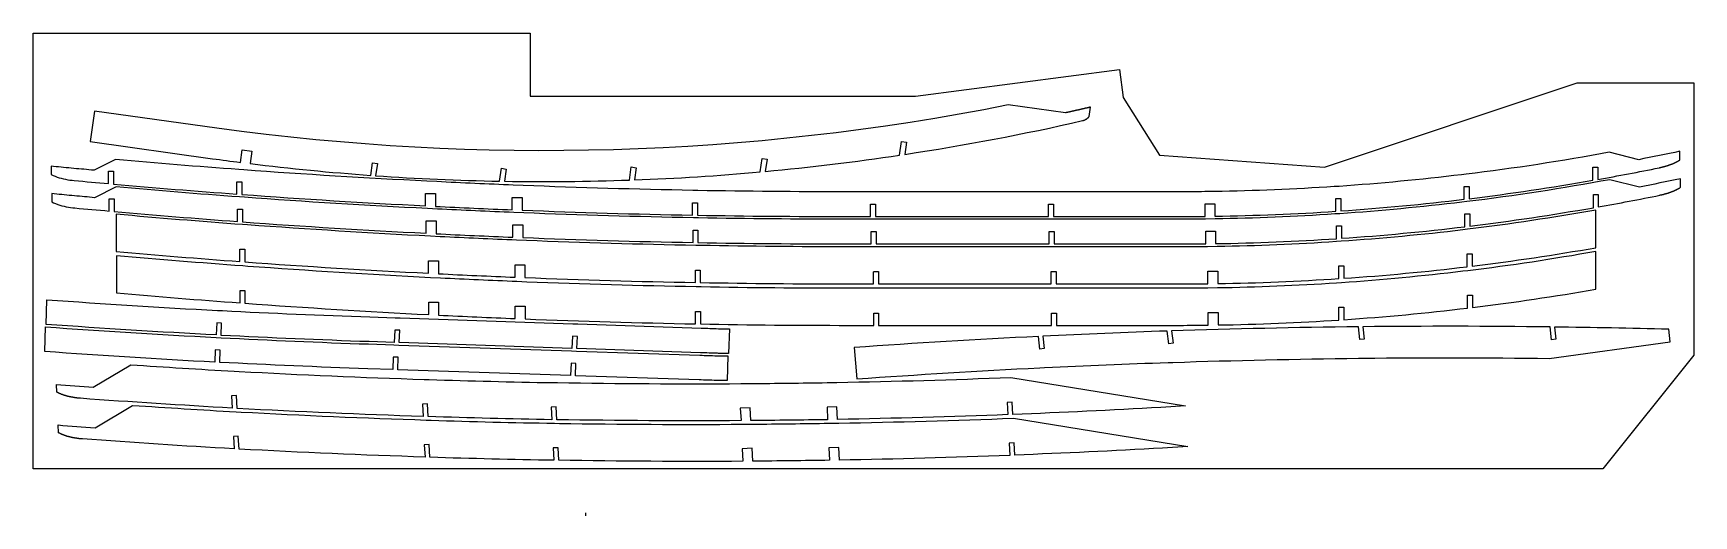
# Model space of a CAD drawing. Header units: inches. Extents: x -572 to -437, y -715 to -380.
# Drawn here: x -571.7 to -437.2, y -714.8 to -675.7 of the extents above; entities that cross this region are included whole.
import ezdxf

# ---------------------------------------------------------------- set-up
doc = ezdxf.new("R2010")
doc.units = ezdxf.units.IN
doc.header["$MEASUREMENT"] = 0
doc.layers.add('pic', color=1, linetype='Continuous')

msp = doc.modelspace()

# ---------------------------------------------------------------- linework, layer by layer
at = {"color": 7, "linetype": 'Continuous', "lineweight": 25}
for points in [[(-486.13, -681.69), (-486.14, -681.69), (-486.15, -681.69), (-486.16, -681.7), (-486.17, -681.7), (-486.18, -681.7), (-486.19, -681.7), (-486.2, -681.7), (-486.21, -681.71), (-486.22, -681.71), (-486.23, -681.71), (-486.24, -681.71), (-486.25, -681.72), (-486.26, -681.72), (-486.27, -681.72), (-486.28, -681.72), (-486.29, -681.73), (-486.3, -681.73), (-486.31, -681.73), (-486.33, -681.73), (-486.34, -681.74), (-486.35, -681.74), (-486.36, -681.74), (-486.37, -681.75), (-486.38, -681.75), (-486.4, -681.75), (-486.41, -681.75), (-486.42, -681.76), (-486.43, -681.76), (-486.45, -681.76), (-486.46, -681.76), (-486.47, -681.77), (-486.48, -681.77), (-486.5, -681.77), (-486.51, -681.78), (-486.52, -681.78), (-486.54, -681.78), (-486.55, -681.79), (-486.56, -681.79), (-486.58, -681.79), (-486.59, -681.8), (-486.6, -681.8), (-486.62, -681.8), (-486.63, -681.8), (-486.64, -681.81), (-486.66, -681.81), (-486.67, -681.81), (-486.69, -681.82), (-486.7, -681.82), (-486.72, -681.82), (-486.73, -681.83), (-486.75, -681.83), (-486.76, -681.83), (-486.78, -681.84), (-486.79, -681.84), (-486.81, -681.84), (-486.82, -681.85), (-486.84, -681.85), (-486.85, -681.86), (-486.87, -681.86), (-486.88, -681.86), (-486.9, -681.87), (-486.91, -681.87), (-486.93, -681.87), (-486.95, -681.88), (-486.96, -681.88), (-486.98, -681.88), (-487, -681.89), (-487.01, -681.89), (-487.03, -681.9), (-487.04, -681.9), (-487.06, -681.9), (-487.08, -681.91), (-487.1, -681.91), (-487.11, -681.91), (-487.13, -681.92), (-487.15, -681.92), (-487.16, -681.93), (-487.18, -681.93), (-487.2, -681.93), (-487.22, -681.94), (-487.23, -681.94), (-487.25, -681.95), (-487.27, -681.95), (-487.29, -681.95), (-487.31, -681.96), (-487.32, -681.96), (-487.34, -681.97), (-487.36, -681.97), (-487.38, -681.98), (-487.4, -681.98), (-487.42, -681.98), (-487.44, -681.99), (-487.46, -681.99), (-487.47, -682), (-487.49, -682), (-487.51, -682.01), (-487.53, -682.01), (-487.55, -682.01), (-487.57, -682.02), (-487.59, -682.02), (-487.61, -682.03), (-487.63, -682.03), (-487.65, -682.04), (-487.67, -682.04), (-487.69, -682.05), (-487.71, -682.05), (-487.73, -682.05), (-487.75, -682.06), (-487.77, -682.06), (-487.79, -682.07), (-487.81, -682.07), (-487.83, -682.08), (-487.85, -682.08), (-487.88, -682.09), (-487.9, -682.09), (-487.92, -682.1), (-487.94, -682.1), (-487.96, -682.11), (-487.98, -682.11), (-488, -682.11), (-488.02, -682.12), (-488.05, -682.12), (-488.07, -682.13), (-488.09, -682.13), (-488.11, -682.14), (-492.74, -681.5, -0.083872), (-556.82, -683.37), (-566.73, -681.99), (-567.07, -684.47), (-557.16, -685.85, 0.002917), (-554.91, -686.15), (-554.77, -685.14), (-553.98, -685.25), (-554.11, -686.25, 0.012571), (-544.36, -687.2), (-544.22, -686.18), (-543.82, -686.23), (-543.96, -687.23, 0.012883), (-533.93, -687.67), (-533.78, -686.63), (-533.38, -686.69), (-533.52, -687.68, 0.012968), (-523.41, -687.58), (-523.27, -686.52), (-522.87, -686.58), (-523.01, -687.57, 0.013092), (-512.82, -686.92), (-512.67, -685.83), (-512.27, -685.89), (-512.41, -686.88, 0.014063), (-501.53, -685.56), (-501.37, -684.46), (-500.98, -684.51), (-501.11, -685.5, 0.018796), (-486.72, -682.77), (-486.72, -682.76), (-486.71, -682.76), (-486.71, -682.76), (-486.7, -682.76), (-486.7, -682.76), (-486.69, -682.76), (-486.69, -682.76), (-486.68, -682.76), (-486.68, -682.75), (-486.67, -682.75), (-486.67, -682.75), (-486.66, -682.75), (-486.66, -682.75), (-486.65, -682.75), (-486.65, -682.75), (-486.64, -682.74), (-486.64, -682.74), (-486.63, -682.74), (-486.63, -682.74), (-486.62, -682.74), (-486.62, -682.74), (-486.62, -682.73), (-486.61, -682.73), (-486.61, -682.73), (-486.6, -682.73), (-486.6, -682.73), (-486.59, -682.73), (-486.59, -682.72), (-486.58, -682.72), (-486.58, -682.72), (-486.57, -682.72), (-486.57, -682.72), (-486.56, -682.71), (-486.56, -682.71), (-486.55, -682.71), (-486.55, -682.71), (-486.55, -682.71), (-486.54, -682.7), (-486.54, -682.7), (-486.53, -682.7), (-486.53, -682.7), (-486.52, -682.7), (-486.52, -682.69), (-486.51, -682.69), (-486.51, -682.69), (-486.5, -682.69), (-486.5, -682.69), (-486.5, -682.68), (-486.49, -682.68), (-486.49, -682.68), (-486.48, -682.68), (-486.48, -682.67), (-486.47, -682.67), (-486.47, -682.67), (-486.47, -682.67), (-486.46, -682.66), (-486.46, -682.66), (-486.45, -682.66), (-486.45, -682.66), (-486.44, -682.65), (-486.44, -682.65), (-486.43, -682.65), (-486.43, -682.65), (-486.43, -682.64), (-486.42, -682.64), (-486.42, -682.64), (-486.41, -682.64), (-486.41, -682.63), (-486.41, -682.63), (-486.4, -682.63), (-486.4, -682.63), (-486.39, -682.62), (-486.39, -682.62), (-486.38, -682.62), (-486.38, -682.61), (-486.38, -682.61), (-486.37, -682.61), (-486.37, -682.61), (-486.36, -682.6), (-486.36, -682.6), (-486.36, -682.6), (-486.35, -682.59), (-486.35, -682.59), (-486.34, -682.59), (-486.34, -682.59), (-486.34, -682.58), (-486.33, -682.58), (-486.33, -682.58), (-486.32, -682.57), (-486.32, -682.57), (-486.32, -682.57), (-486.31, -682.56), (-486.31, -682.56), (-486.31, -682.56), (-486.3, -682.55), (-486.3, -682.55), (-486.29, -682.55), (-486.29, -682.54), (-486.29, -682.54), (-486.28, -682.54), (-486.28, -682.53), (-486.28, -682.53), (-486.27, -682.53), (-486.27, -682.52), (-486.26, -682.52), (-486.26, -682.52), (-486.26, -682.51), (-486.25, -682.51), (-486.25, -682.51), (-486.25, -682.5), (-486.24, -682.5), (-486.24, -682.5), (-486.24, -682.49), (-486.23, -682.49), (-486.23, -682.48), (-486.23, -682.48), (-486.22, -682.48), (-486.22, -682.47), (-486.22, -682.47), (-486.21, -682.47), (-486.21, -682.46), (-486.21, -682.46), (-486.2, -682.46), (-486.2, -682.45), (-486.2, -682.45), (-486.19, -682.44), (-486.19, -682.44), (-486.19, -682.44), (-486.08, -681.68), (-486.13, -681.69)], [(-503.65, -694.99), (-503.25, -694.99), (-503.25, -695.99), (-489.25, -695.99), (-489.25, -694.99), (-488.85, -694.99), (-488.85, -695.99), (-478.84, -695.99, 0.002917), (-476.57, -695.98), (-476.57, -694.97), (-475.77, -694.97), (-475.77, -695.97, 0.012571), (-465.97, -695.56), (-465.97, -694.54), (-465.57, -694.54), (-465.57, -695.54, 0.012883), (-455.57, -694.6), (-455.57, -693.55), (-455.17, -693.55), (-455.17, -694.55, 0.012968), (-445.17, -693.06), (-445.17, -690.01, -0.013653), (-455.54, -691.57), (-455.93, -691.62, -0.012883), (-465.78, -692.54), (-466.17, -692.57, -0.012571), (-475.81, -692.97), (-476.6, -692.98, -0.002917), (-478.84, -692.99), (-488.85, -692.99), (-489.25, -692.99), (-503.25, -692.99), (-503.65, -692.99), (-505.69, -692.99, -0.004469), (-517.62, -692.88), (-518.02, -692.88, -0.005146), (-531.75, -692.48), (-532.55, -692.45, -0.002317), (-538.73, -692.17), (-539.52, -692.13, -0.00556), (-554.34, -691.21), (-554.73, -691.19, -0.003841), (-564.96, -690.35), (-564.96, -693.37, 0.003741), (-554.96, -694.18), (-554.96, -693.18), (-554.56, -693.18), (-554.56, -694.21, 0.00556), (-539.67, -695.13), (-539.67, -694.13), (-538.87, -694.13), (-538.87, -695.17, 0.002317), (-532.67, -695.45), (-532.67, -694.45), (-531.87, -694.45), (-531.87, -695.48, 0.005146), (-518.07, -695.88), (-518.07, -694.88), (-517.67, -694.88), (-517.67, -695.88, 0.004469), (-505.69, -695.99), (-503.65, -695.99), (-503.65, -695.01)], [(-503.63, -698.35), (-503.23, -698.35), (-503.23, -699.35), (-489.23, -699.35), (-489.23, -698.35), (-488.83, -698.35), (-488.83, -699.35), (-478.83, -699.35, 0.002917), (-476.55, -699.33), (-476.55, -698.32), (-475.75, -698.32), (-475.75, -699.32, 0.012571), (-465.96, -698.92), (-465.96, -697.89), (-465.56, -697.89), (-465.56, -698.89, 0.012883), (-455.56, -697.95), (-455.56, -696.9), (-455.16, -696.9), (-455.16, -697.9, 0.012968), (-445.16, -696.42), (-445.16, -693.37, -0.013653), (-455.52, -694.93), (-455.92, -694.97, -0.012883), (-465.76, -695.9), (-466.16, -695.93, -0.012571), (-475.8, -696.32), (-476.59, -696.33, -0.002917), (-478.83, -696.35), (-488.83, -696.35), (-489.23, -696.35), (-503.23, -696.35), (-503.63, -696.35), (-505.68, -696.35, -0.004469), (-517.6, -696.24), (-518, -696.23, -0.005146), (-531.73, -695.84), (-532.53, -695.8, -0.002317), (-538.71, -695.53), (-539.51, -695.49, -0.00556), (-554.32, -694.57), (-554.72, -694.54, -0.003841), (-564.94, -693.71), (-564.94, -696.72, 0.003741), (-554.94, -697.53), (-554.94, -696.53), (-554.54, -696.53), (-554.54, -697.56, 0.00556), (-539.66, -698.48), (-539.66, -697.48), (-538.86, -697.48), (-538.86, -698.52, 0.002317), (-532.65, -698.8), (-532.65, -697.8), (-531.85, -697.8), (-531.85, -698.83, 0.005146), (-518.06, -699.23), (-518.06, -698.23), (-517.66, -698.23), (-517.66, -699.24, 0.004469), (-505.68, -699.35), (-503.63, -699.35), (-503.63, -698.37)], [(-505.01, -703.69, -0.00556), (-490.19, -702.79), (-489.79, -702.77, -0.003741), (-479.8, -702.36), (-479.4, -702.35, -0.005622), (-464.39, -702.02), (-463.99, -702.01, -0.005637), (-448.93, -702.03), (-439.14, -700.69), (-439.26, -699.67, 0.003453), (-448.52, -699.49), (-448.4, -700.48), (-448.75, -700.52), (-448.87, -699.48, 0.005655), (-464.04, -699.46), (-463.92, -700.46), (-464.27, -700.5), (-464.39, -699.47, 0.005641), (-479.51, -699.8), (-479.39, -700.8), (-479.74, -700.84), (-479.87, -699.81, 0.00376), (-489.94, -700.23), (-489.82, -701.22), (-490.17, -701.27), (-490.29, -700.25, 0.005579), (-505.22, -701.15), (-505.01, -703.69)], [(-478.2, -709.17), (-480.24, -709.29, -0.004469), (-492.21, -709.86), (-492.27, -708.86), (-492.67, -708.88), (-492.61, -709.88, -0.005146), (-506.4, -710.27), (-506.46, -709.24), (-507.26, -709.28), (-507.21, -710.28, -0.002317), (-513.42, -710.35), (-513.48, -709.31), (-514.28, -709.36), (-514.22, -710.36, -0.00556), (-529.13, -710.28), (-529.19, -709.26), (-529.59, -709.28), (-529.53, -710.28, -0.003741), (-539.56, -710.04), (-539.62, -709), (-540.02, -709.02), (-539.96, -710.02, -0.005622), (-555.02, -709.37), (-555.08, -708.32), (-555.48, -708.35), (-555.42, -709.35, -0.004589), (-567.7, -708.55), (-567.72, -708.55), (-567.74, -708.55), (-567.75, -708.55), (-567.77, -708.55), (-567.78, -708.55), (-567.8, -708.54), (-567.81, -708.54), (-567.83, -708.54), (-567.84, -708.54), (-567.86, -708.54), (-567.88, -708.54), (-567.89, -708.54), (-567.91, -708.53), (-567.92, -708.53), (-567.94, -708.53), (-567.95, -708.53), (-567.97, -708.53), (-567.98, -708.53), (-568, -708.52), (-568.02, -708.52), (-568.03, -708.52), (-568.05, -708.52), (-568.06, -708.52), (-568.08, -708.51), (-568.09, -708.51), (-568.11, -708.51), (-568.12, -708.51), (-568.14, -708.51), (-568.15, -708.5), (-568.17, -708.5), (-568.19, -708.5), (-568.2, -708.5), (-568.22, -708.49), (-568.23, -708.49), (-568.25, -708.49), (-568.26, -708.49), (-568.28, -708.48), (-568.29, -708.48), (-568.31, -708.48), (-568.32, -708.48), (-568.34, -708.47), (-568.36, -708.47), (-568.37, -708.47), (-568.39, -708.47), (-568.4, -708.46), (-568.42, -708.46), (-568.43, -708.46), (-568.45, -708.45), (-568.46, -708.45), (-568.48, -708.45), (-568.49, -708.45), (-568.51, -708.44), (-568.52, -708.44), (-568.54, -708.44), (-568.55, -708.43), (-568.57, -708.43), (-568.58, -708.43), (-568.6, -708.42), (-568.62, -708.42), (-568.63, -708.42), (-568.65, -708.41), (-568.66, -708.41), (-568.68, -708.4), (-568.69, -708.4), (-568.71, -708.4), (-568.72, -708.39), (-568.74, -708.39), (-568.75, -708.39), (-568.77, -708.38), (-568.78, -708.38), (-568.8, -708.37), (-568.81, -708.37), (-568.83, -708.37), (-568.84, -708.36), (-568.86, -708.36), (-568.87, -708.35), (-568.89, -708.35), (-568.9, -708.34), (-568.92, -708.34), (-568.93, -708.34), (-568.95, -708.33), (-568.96, -708.33), (-568.98, -708.32), (-568.99, -708.32), (-569.01, -708.31), (-569.02, -708.31), (-569.04, -708.3), (-569.05, -708.3), (-569.07, -708.29), (-569.08, -708.29), (-569.1, -708.28), (-569.11, -708.28), (-569.12, -708.27), (-569.14, -708.27), (-569.15, -708.26), (-569.17, -708.26), (-569.18, -708.25), (-569.19, -708.25), (-569.19, -708.25), (-569.2, -708.25), (-569.21, -708.24), (-569.23, -708.23), (-569.24, -708.23), (-569.26, -708.22), (-569.27, -708.22), (-569.29, -708.21), (-569.3, -708.21), (-569.31, -708.2), (-569.33, -708.19), (-569.34, -708.19), (-569.36, -708.18), (-569.37, -708.18), (-569.39, -708.17), (-569.4, -708.16), (-569.42, -708.16), (-569.43, -708.15), (-569.44, -708.14), (-569.46, -708.14), (-569.47, -708.13), (-569.49, -708.12), (-569.5, -708.12), (-569.51, -708.11), (-569.53, -708.1), (-569.54, -708.09), (-569.56, -708.09), (-569.56, -708.08), (-569.57, -708.08), (-569.58, -708.08), (-569.58, -708.07), (-569.59, -708.07), (-569.6, -708.07), (-569.61, -708.06), (-569.61, -708.06), (-569.62, -708.05), (-569.63, -708.05), (-569.66, -707.42, 0.00112), (-566.67, -707.65), (-563.64, -705.83, 0.003145), (-555.26, -706.35), (-554.86, -706.37, 0.005622), (-539.86, -707.02), (-539.47, -707.04, 0.003741), (-529.48, -707.28), (-529.08, -707.29, 0.00556), (-514.24, -707.36), (-513.44, -707.35, 0.002317), (-507.26, -707.28), (-506.46, -707.27, 0.005303), (-492.31, -706.87), (-478.2, -709.17)]]:
    msp.add_lwpolyline(points, format="xyb", dxfattribs=at)
for points in [[(-570.24, -686.46), (-570.24, -687.12), (-570.08, -687.2), (-569.91, -687.27), (-569.75, -687.34), (-569.58, -687.39), (-569.41, -687.44), (-569.24, -687.48), (-569.07, -687.52), (-568.89, -687.55), (-568.71, -687.58), (-568.54, -687.6), (-568.36, -687.62, 0.001037), (-565.59, -687.87), (-565.59, -686.87), (-565.19, -686.87), (-565.19, -687.91, 0.003741), (-555.19, -688.72), (-555.19, -687.72), (-554.79, -687.72), (-554.79, -688.75, 0.00556), (-539.91, -689.67), (-539.91, -688.67), (-539.11, -688.67), (-539.11, -689.71, 0.002317), (-532.9, -689.99), (-532.9, -688.99), (-532.1, -688.99), (-532.1, -690.02, 0.005146), (-518.31, -690.42), (-518.31, -689.42), (-517.91, -689.42), (-517.91, -690.43, 0.004469), (-505.93, -690.53), (-503.88, -690.53), (-503.88, -689.53), (-503.48, -689.53), (-503.48, -690.53), (-489.48, -690.53), (-489.48, -689.53), (-489.08, -689.53), (-489.08, -690.53), (-479.07, -690.53, 0.002917), (-476.8, -690.52), (-476.8, -689.51), (-476, -689.51), (-476, -690.51, 0.012571), (-466.21, -690.11), (-466.21, -689.08), (-465.81, -689.08), (-465.81, -690.08, 0.012883), (-455.81, -689.14), (-455.81, -688.09), (-455.41, -688.09), (-455.41, -689.09, 0.012968), (-445.41, -687.6), (-445.41, -686.53), (-445.01, -686.53), (-445.01, -687.53, 0.006483), (-440.04, -686.59), (-440.01, -686.58), (-439.99, -686.57), (-439.96, -686.57), (-439.93, -686.56), (-439.9, -686.56), (-439.88, -686.55), (-439.85, -686.54), (-439.82, -686.54), (-439.79, -686.53), (-439.77, -686.52), (-439.74, -686.52), (-439.71, -686.51), (-439.68, -686.5), (-439.66, -686.49), (-439.65, -686.49), (-439.64, -686.49), (-439.63, -686.49), (-439.6, -686.48), (-439.57, -686.47), (-439.55, -686.46), (-439.52, -686.46), (-439.49, -686.45), (-439.47, -686.44), (-439.44, -686.43), (-439.41, -686.42), (-439.38, -686.42), (-439.36, -686.41), (-439.33, -686.4), (-439.32, -686.39), (-439.3, -686.39), (-439.29, -686.38), (-439.28, -686.38), (-439.26, -686.38), (-439.25, -686.37), (-439.24, -686.37), (-439.22, -686.36), (-439.21, -686.36), (-439.2, -686.35), (-439.18, -686.35), (-439.17, -686.34), (-439.16, -686.34), (-439.14, -686.33), (-439.13, -686.33), (-439.12, -686.32), (-439.1, -686.32), (-439.09, -686.31), (-439.08, -686.31), (-439.06, -686.3), (-439.05, -686.3), (-439.04, -686.29), (-439.02, -686.29), (-439.01, -686.28), (-439, -686.28), (-438.98, -686.27), (-438.97, -686.27), (-438.96, -686.26), (-438.94, -686.26), (-438.93, -686.25), (-438.92, -686.24), (-438.91, -686.24), (-438.89, -686.23), (-438.88, -686.23), (-438.87, -686.22), (-438.85, -686.22), (-438.84, -686.21), (-438.83, -686.2), (-438.82, -686.2), (-438.8, -686.19), (-438.79, -686.19), (-438.78, -686.18), (-438.76, -686.18), (-438.75, -686.17), (-438.74, -686.16), (-438.73, -686.16), (-438.71, -686.15), (-438.7, -686.14), (-438.69, -686.14), (-438.68, -686.13), (-438.66, -686.13), (-438.65, -686.12), (-438.64, -686.11), (-438.62, -686.11), (-438.61, -686.1), (-438.6, -686.09), (-438.59, -686.09), (-438.58, -686.08), (-438.56, -686.07), (-438.55, -686.07), (-438.54, -686.06), (-438.53, -686.05), (-438.51, -686.05), (-438.5, -686.04), (-438.49, -686.03), (-438.48, -686.02), (-438.46, -686.02), (-438.45, -686.01), (-438.44, -686), (-438.43, -686), (-438.42, -685.99), (-438.4, -685.98), (-438.39, -685.97), (-438.38, -685.97), (-438.37, -685.96), (-438.36, -685.95), (-438.36, -685.25, -0.004345), (-441.68, -685.93), (-444.07, -685.33, -0.015177), (-455.65, -687.11), (-456.05, -687.15, -0.012883), (-465.94, -688.09), (-466.34, -688.11), (-466.34, -688.11, -0.012571), (-476.03, -688.51), (-476.82, -688.52, -0.002917), (-479.07, -688.53), (-489.08, -688.53), (-489.48, -688.53), (-503.48, -688.53), (-503.88, -688.53), (-505.93, -688.53, -0.004469), (-517.87, -688.43), (-518.27, -688.42, -0.005146), (-532.02, -688.02), (-532.82, -687.99, -0.002317), (-539.01, -687.71), (-539.81, -687.67, -0.00556), (-554.64, -686.76), (-555.04, -686.73, -0.003741), (-565.01, -685.92), (-566.75, -686.79), (-566.96, -686.77), (-567.17, -686.75), (-567.37, -686.73), (-567.58, -686.71), (-567.78, -686.69), (-567.99, -686.67), (-568.19, -686.66), (-568.4, -686.64), (-568.6, -686.62), (-568.81, -686.6), (-569.01, -686.58), (-569.22, -686.56), (-569.42, -686.54), (-569.63, -686.52), (-569.83, -686.5), (-570.03, -686.48)], [(-570.19, -688.68), (-570.19, -689.34), (-570.03, -689.42), (-569.87, -689.49), (-569.7, -689.56), (-569.53, -689.61), (-569.36, -689.66), (-569.19, -689.7), (-569.02, -689.74), (-568.84, -689.77), (-568.67, -689.8), (-568.49, -689.82), (-568.31, -689.84, 0.001037), (-565.54, -690.09), (-565.54, -689.09), (-565.14, -689.09), (-565.14, -690.13, 0.003741), (-555.14, -690.94), (-555.14, -689.94), (-554.74, -689.94), (-554.74, -690.97, 0.00556), (-539.86, -691.89), (-539.86, -690.89), (-539.06, -690.89), (-539.06, -691.93, 0.002317), (-532.85, -692.21), (-532.85, -691.21), (-532.05, -691.21), (-532.05, -692.24, 0.005146), (-518.26, -692.64), (-518.26, -691.64), (-517.86, -691.64), (-517.86, -692.65, 0.004469), (-505.88, -692.75), (-503.83, -692.75), (-503.83, -691.75), (-503.43, -691.75), (-503.43, -692.75), (-489.43, -692.75), (-489.43, -691.75), (-489.03, -691.75), (-489.03, -692.75), (-479.03, -692.75, 0.002917), (-476.75, -692.74), (-476.75, -691.73), (-475.95, -691.73), (-475.95, -692.73, 0.012571), (-466.16, -692.33), (-466.16, -691.3), (-465.76, -691.3), (-465.76, -692.3, 0.012883), (-455.76, -691.36), (-455.76, -690.31), (-455.36, -690.31), (-455.36, -691.31, 0.012968), (-445.36, -689.82), (-445.36, -688.75), (-444.96, -688.75), (-444.96, -689.75, 0.006483), (-439.99, -688.81), (-439.97, -688.8), (-439.94, -688.79), (-439.91, -688.79), (-439.88, -688.78), (-439.85, -688.78), (-439.83, -688.77), (-439.8, -688.76), (-439.77, -688.76), (-439.74, -688.75), (-439.72, -688.74), (-439.69, -688.74), (-439.66, -688.73), (-439.63, -688.72), (-439.61, -688.71), (-439.6, -688.71), (-439.59, -688.71), (-439.58, -688.71), (-439.55, -688.7), (-439.52, -688.69), (-439.5, -688.68), (-439.47, -688.68), (-439.44, -688.67), (-439.42, -688.66), (-439.39, -688.65), (-439.36, -688.64), (-439.33, -688.64), (-439.31, -688.63), (-439.28, -688.62), (-439.27, -688.61), (-439.25, -688.61), (-439.24, -688.6), (-439.23, -688.6), (-439.21, -688.6), (-439.2, -688.59), (-439.19, -688.59), (-439.17, -688.58), (-439.16, -688.58), (-439.15, -688.57), (-439.13, -688.57), (-439.12, -688.56), (-439.11, -688.56), (-439.09, -688.55), (-439.08, -688.55), (-439.07, -688.54), (-439.05, -688.54), (-439.04, -688.53), (-439.03, -688.53), (-439.01, -688.52), (-439, -688.52), (-438.99, -688.51), (-438.97, -688.51), (-438.96, -688.5), (-438.95, -688.5), (-438.93, -688.49), (-438.92, -688.49), (-438.91, -688.48), (-438.9, -688.48), (-438.88, -688.47), (-438.87, -688.46), (-438.86, -688.46), (-438.84, -688.45), (-438.83, -688.45), (-438.82, -688.44), (-438.8, -688.44), (-438.79, -688.43), (-438.78, -688.42), (-438.77, -688.42), (-438.75, -688.41), (-438.74, -688.41), (-438.73, -688.4), (-438.71, -688.4), (-438.7, -688.39), (-438.69, -688.38), (-438.68, -688.38), (-438.66, -688.37), (-438.65, -688.36), (-438.64, -688.36), (-438.63, -688.35), (-438.61, -688.35), (-438.6, -688.34), (-438.59, -688.33), (-438.58, -688.33), (-438.56, -688.32), (-438.55, -688.31), (-438.54, -688.31), (-438.53, -688.3), (-438.51, -688.29), (-438.5, -688.29), (-438.49, -688.28), (-438.48, -688.27), (-438.46, -688.27), (-438.45, -688.26), (-438.44, -688.25), (-438.43, -688.24), (-438.42, -688.24), (-438.4, -688.23), (-438.39, -688.22), (-438.38, -688.22), (-438.37, -688.21), (-438.36, -688.2), (-438.34, -688.19), (-438.33, -688.19), (-438.32, -688.18), (-438.31, -688.17), (-438.31, -687.47, -0.004345), (-441.63, -688.15), (-444.03, -687.55, -0.015177), (-455.6, -689.33), (-456, -689.37, -0.012883), (-465.89, -690.31), (-466.29, -690.33), (-466.29, -690.33, -0.012571), (-475.98, -690.73), (-476.77, -690.74, -0.002917), (-479.03, -690.75), (-489.03, -690.75), (-489.43, -690.75), (-503.43, -690.75), (-503.83, -690.75), (-505.88, -690.75, -0.004469), (-517.82, -690.65), (-518.22, -690.64, -0.005146), (-531.97, -690.24), (-532.77, -690.21, -0.002317), (-538.96, -689.93), (-539.76, -689.89, -0.00556), (-554.59, -688.98), (-554.99, -688.95, -0.003741), (-564.96, -688.14), (-566.71, -689.01), (-566.91, -688.99), (-567.12, -688.97), (-567.32, -688.95), (-567.53, -688.93), (-567.73, -688.91), (-567.94, -688.89), (-568.14, -688.88), (-568.35, -688.86), (-568.55, -688.84), (-568.76, -688.82), (-568.96, -688.8), (-569.17, -688.78), (-569.37, -688.76), (-569.58, -688.74), (-569.78, -688.72), (-569.99, -688.7)], [(-492.52, -703.57), (-478.39, -705.88), (-480.39, -706, -0.004469), (-492.36, -706.57), (-492.42, -705.56), (-492.82, -705.59), (-492.76, -706.58, -0.005146), (-506.56, -706.97), (-506.61, -705.94), (-507.41, -705.99), (-507.36, -706.99, -0.002317), (-513.57, -707.06), (-513.63, -706.02), (-514.43, -706.07), (-514.37, -707.07, -0.00556), (-529.28, -706.99), (-529.34, -705.96), (-529.74, -705.99), (-529.68, -706.99, -0.003741), (-539.71, -706.74), (-539.77, -705.71), (-540.17, -705.73), (-540.11, -706.73, -0.005622), (-555.17, -706.08), (-555.23, -705.03), (-555.63, -705.05), (-555.58, -706.05, -0.004589), (-567.86, -705.26), (-567.87, -705.26), (-567.89, -705.26), (-567.9, -705.26), (-567.92, -705.25), (-567.93, -705.25), (-567.95, -705.25), (-567.96, -705.25), (-567.98, -705.25), (-568, -705.25), (-568.01, -705.25), (-568.03, -705.24), (-568.04, -705.24), (-568.06, -705.24), (-568.07, -705.24), (-568.09, -705.24), (-568.1, -705.24), (-568.12, -705.24), (-568.14, -705.23), (-568.15, -705.23), (-568.17, -705.23), (-568.18, -705.23), (-568.2, -705.23), (-568.21, -705.22), (-568.23, -705.22), (-568.24, -705.22), (-568.26, -705.22), (-568.28, -705.22), (-568.29, -705.21), (-568.31, -705.21), (-568.32, -705.21), (-568.34, -705.21), (-568.35, -705.2), (-568.37, -705.2), (-568.38, -705.2), (-568.4, -705.2), (-568.41, -705.19), (-568.43, -705.19), (-568.45, -705.19), (-568.46, -705.19), (-568.48, -705.18), (-568.49, -705.18), (-568.51, -705.18), (-568.52, -705.18), (-568.54, -705.17), (-568.55, -705.17), (-568.57, -705.17), (-568.58, -705.16), (-568.6, -705.16), (-568.61, -705.16), (-568.63, -705.16), (-568.64, -705.15), (-568.66, -705.15), (-568.68, -705.15), (-568.69, -705.14), (-568.71, -705.14), (-568.72, -705.14), (-568.74, -705.13), (-568.75, -705.13), (-568.77, -705.13), (-568.78, -705.12), (-568.8, -705.12), (-568.81, -705.12), (-568.83, -705.11), (-568.84, -705.11), (-568.86, -705.1), (-568.87, -705.1), (-568.89, -705.1), (-568.9, -705.09), (-568.92, -705.09), (-568.93, -705.09), (-568.95, -705.08), (-568.96, -705.08), (-568.98, -705.07), (-568.99, -705.07), (-569.01, -705.06), (-569.02, -705.06), (-569.04, -705.06), (-569.05, -705.05), (-569.07, -705.05), (-569.08, -705.04), (-569.1, -705.04), (-569.11, -705.03), (-569.13, -705.03), (-569.14, -705.02), (-569.16, -705.02), (-569.17, -705.01), (-569.19, -705.01), (-569.2, -705.01), (-569.22, -705), (-569.23, -705), (-569.25, -704.99), (-569.26, -704.99), (-569.28, -704.98), (-569.29, -704.97), (-569.31, -704.97), (-569.32, -704.96), (-569.33, -704.96), (-569.34, -704.96), (-569.35, -704.95), (-569.35, -704.95), (-569.36, -704.95), (-569.38, -704.94), (-569.39, -704.94), (-569.41, -704.93), (-569.42, -704.93), (-569.44, -704.92), (-569.45, -704.91), (-569.47, -704.91), (-569.48, -704.9), (-569.5, -704.9), (-569.51, -704.89), (-569.52, -704.88), (-569.54, -704.88), (-569.55, -704.87), (-569.57, -704.86), (-569.58, -704.86), (-569.6, -704.85), (-569.61, -704.84), (-569.62, -704.84), (-569.64, -704.83), (-569.65, -704.82), (-569.67, -704.82), (-569.68, -704.81), (-569.69, -704.8), (-569.71, -704.79), (-569.72, -704.79), (-569.72, -704.79), (-569.73, -704.78), (-569.74, -704.78), (-569.74, -704.78), (-569.75, -704.77), (-569.76, -704.77), (-569.76, -704.77), (-569.77, -704.76), (-569.78, -704.76), (-569.81, -704.13, 0.00112), (-566.82, -704.35), (-563.79, -702.54, 0.003145), (-555.41, -703.06), (-555.01, -703.08, 0.005622), (-540.02, -703.73), (-539.62, -703.74, 0.003741), (-529.63, -703.99), (-529.23, -703.99, 0.00556), (-514.39, -704.07), (-513.59, -704.06, 0.002317), (-507.41, -703.99), (-506.61, -703.97, 0.005281)]]:
    msp.add_lwpolyline(points, format="xyb", close=True, dxfattribs=at)
at = {"color": 7, "linetype": 'Continuous'}
for points in [[(-516.21, -699.62), (-516.18, -699.62), (-516.15, -699.62), (-516.12, -699.62), (-516.09, -699.62), (-516.06, -699.62), (-516.03, -699.62), (-516, -699.62), (-515.96, -699.62), (-515.93, -699.62), (-515.9, -699.62), (-515.87, -699.62), (-515.84, -699.62), (-515.81, -699.62), (-515.78, -699.62), (-515.75, -699.62), (-515.72, -699.62), (-515.69, -699.63), (-515.65, -699.63), (-515.62, -699.63), (-515.59, -699.63), (-515.56, -699.63), (-515.53, -699.63), (-515.5, -699.63), (-515.47, -699.63), (-515.44, -699.63), (-515.41, -699.63), (-515.38, -699.63), (-515.35, -699.63), (-515.32, -699.63), (-515.38, -701.63), (-515.46, -701.63), (-515.54, -701.63), (-515.62, -701.63), (-515.7, -701.63), (-515.78, -701.62), (-515.86, -701.62), (-515.94, -701.62), (-516.02, -701.62), (-516.11, -701.62), (-516.19, -701.62), (-516.27, -701.61, -0.001785), (-517.66, -701.57), (-527.66, -701.23), (-527.62, -700.24), (-528.02, -700.22), (-528.06, -701.22), (-542.05, -700.75), (-542.01, -699.75), (-542.41, -699.74), (-542.45, -700.74), (-544.49, -700.67, -0.004469), (-556.46, -700.16), (-556.43, -699.16), (-556.83, -699.14), (-556.86, -700.13, -0.005146), (-570.63, -699.27), (-570.57, -697.27, 0.005175), (-556.76, -698.14), (-556.36, -698.16, 0.004469), (-544.42, -698.67), (-542.38, -698.74), (-541.98, -698.75), (-527.99, -699.22), (-527.59, -699.24), (-517.59, -699.57, 0.001785)], [(-516.33, -701.81), (-516.29, -701.81), (-516.26, -701.81), (-516.23, -701.81), (-516.2, -701.81), (-516.17, -701.81), (-516.14, -701.82), (-516.11, -701.82), (-516.08, -701.82), (-516.05, -701.82), (-516.02, -701.82), (-515.98, -701.82), (-515.95, -701.82), (-515.92, -701.82), (-515.89, -701.82), (-515.86, -701.82), (-515.83, -701.82), (-515.8, -701.82), (-515.77, -701.82), (-515.74, -701.82), (-515.71, -701.82), (-515.67, -701.82), (-515.64, -701.82), (-515.61, -701.82), (-515.58, -701.82), (-515.55, -701.82), (-515.52, -701.82), (-515.49, -701.82), (-515.46, -701.82), (-515.43, -701.82), (-515.5, -703.82), (-515.58, -703.82), (-515.66, -703.82), (-515.74, -703.82), (-515.82, -703.82), (-515.9, -703.82), (-515.98, -703.82), (-516.06, -703.82), (-516.14, -703.82), (-516.22, -703.81), (-516.3, -703.81), (-516.38, -703.81, -0.001785), (-517.77, -703.77), (-527.77, -703.43), (-527.74, -702.43), (-528.14, -702.42), (-528.17, -703.42), (-542.16, -702.94), (-542.13, -701.94), (-542.53, -701.93), (-542.56, -702.93), (-544.6, -702.86, -0.004469), (-556.58, -702.35), (-556.54, -701.35), (-556.94, -701.34), (-556.98, -702.33, -0.005146), (-570.75, -701.47), (-570.68, -699.47, 0.005175), (-556.87, -700.33), (-556.47, -700.35, 0.004469), (-544.54, -700.86), (-542.49, -700.93), (-542.09, -700.95), (-528.1, -701.42), (-527.7, -701.43), (-517.7, -701.77, 0.001785)]]:
    msp.add_lwpolyline(points, format="xyb", close=True, dxfattribs=at)
at = {"layer": 'pic', "color": 1}
for p, q in [((-531.46, -675.69), (-531.46, -680.78)), ((-500.26, -680.78), (-483.74, -678.62)), ((-483.74, -678.62), (-483.44, -680.89)), ((-467.13, -686.55), (-446.67, -679.7)), ((-446.67, -679.7), (-437.23, -679.7)), ((-437.23, -679.7), (-437.23, -701.77)), ((-531.46, -680.78), (-500.26, -680.78)), ((-483.44, -680.89), (-480.49, -685.56)), ((-480.49, -685.56), (-467.13, -686.55)), ((-437.23, -701.77), (-444.59, -710.96))]:
    msp.add_line(p, q, dxfattribs=at)
at = {"layer": 'pic', "color": 3}
msp.add_line((-526.94, -714.78), (-526.94, -714.53), dxfattribs=at)
at = {"layer": 'pic', "color": 1}
msp.add_lwpolyline([(-444.59, -710.96), (-571.68, -710.96), (-571.68, -675.69), (-531.46, -675.69)], dxfattribs=at)

doc.saveas('drawing.dxf')
